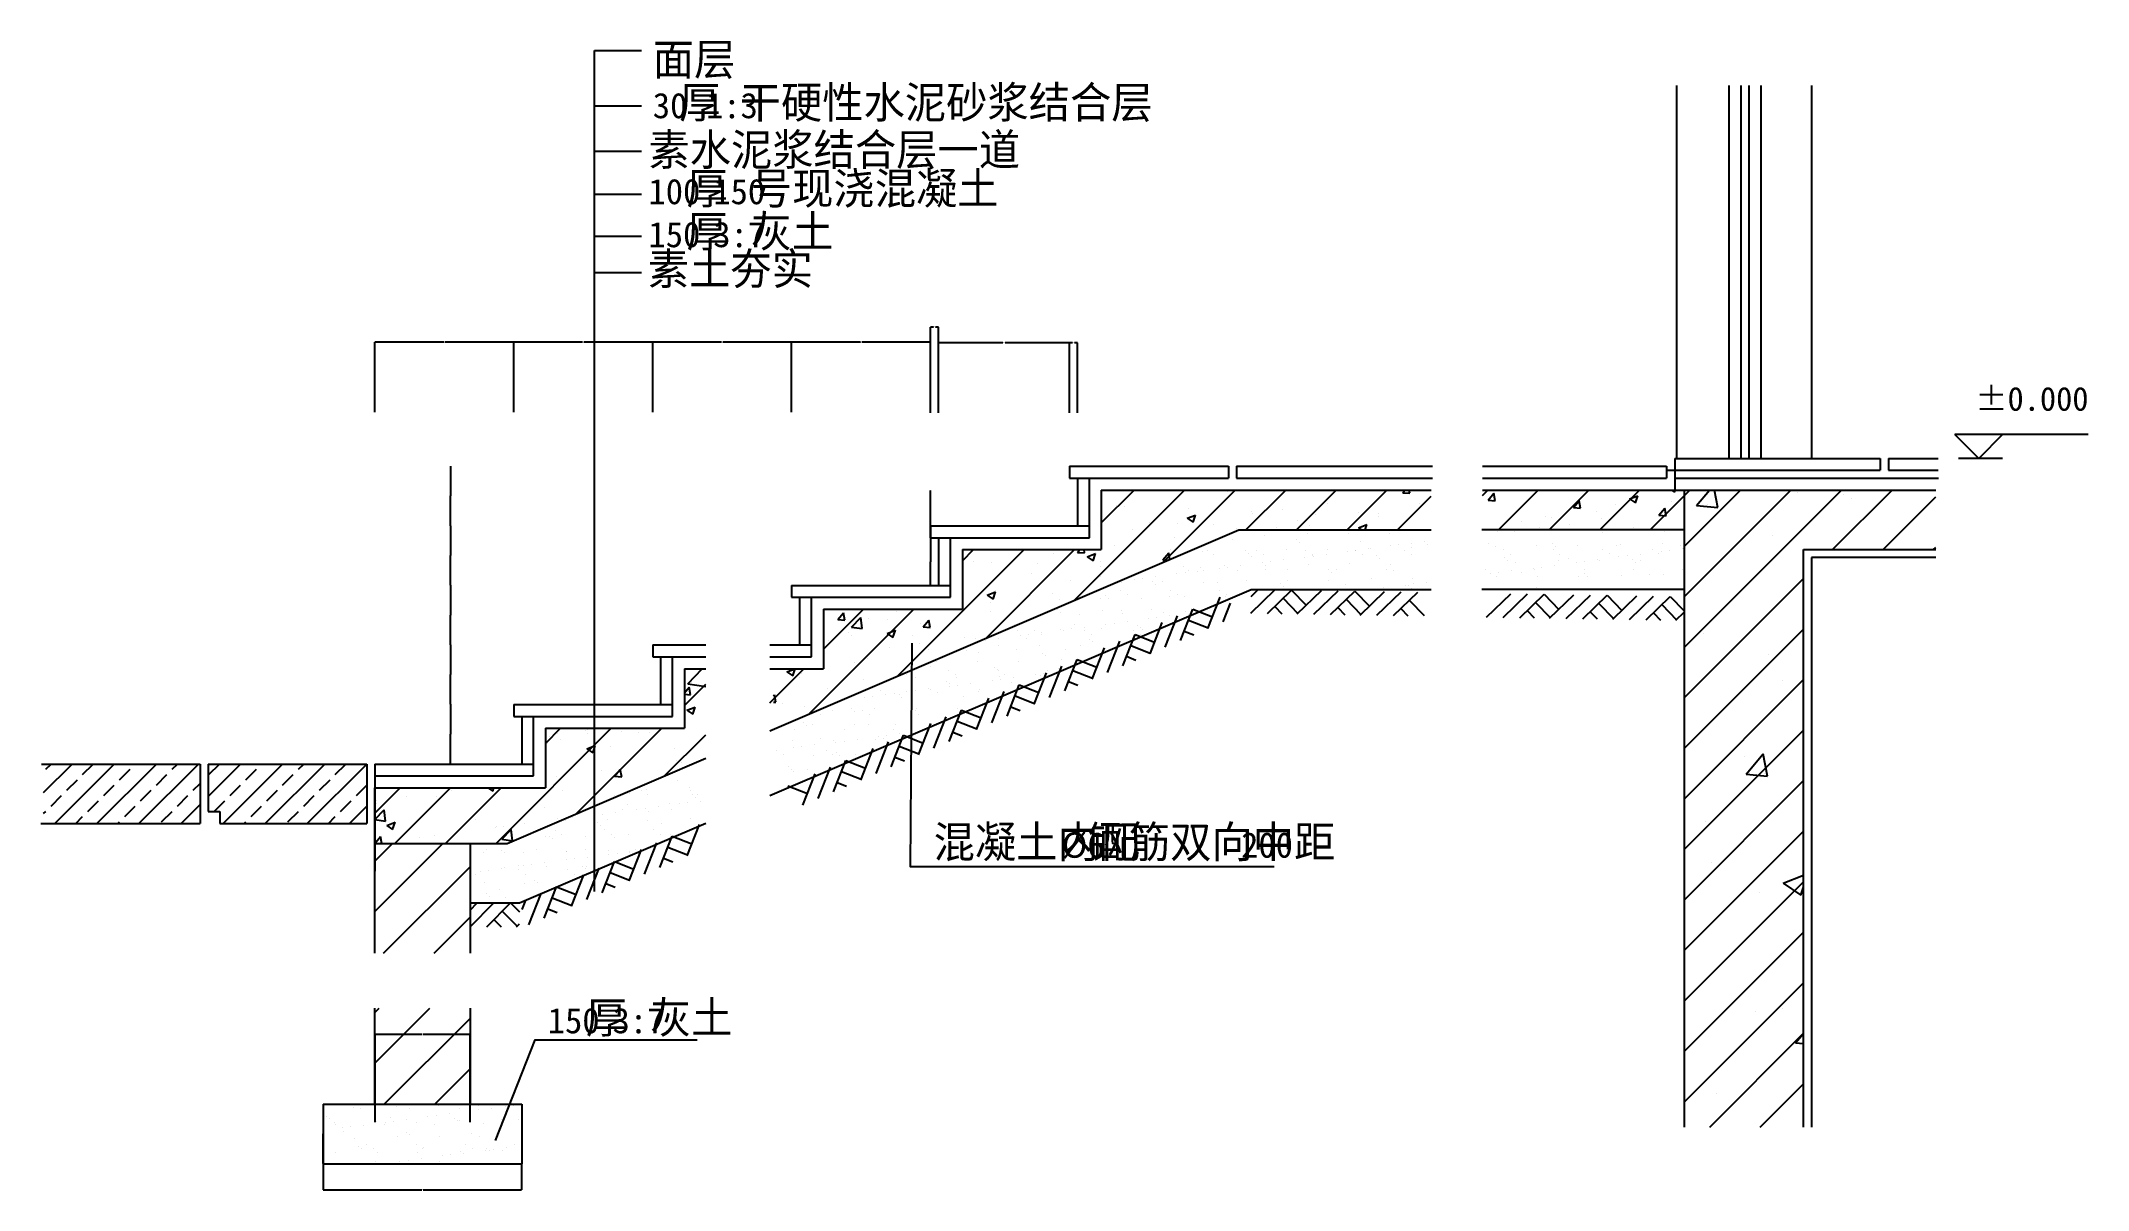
# Model space of a CAD drawing. Header units: metres. Extents: x 5431 to 10588, y 20445 to 23340.
import ezdxf

# ---------------------------------------------------------------- set-up
doc = ezdxf.new("R2010")
doc.units = ezdxf.units.M
for name, color, linetype in [('ZZ-1', 255, 'Continuous'), ('ZZ-2', 2, 'Continuous'), ('ZZ-3', 3, 'Continuous'), ('ZZ-5', 6, 'Continuous'), ('ZZ-6', 7, 'Continuous'), ('ZZ-7', 7, 'Continuous')]:
    doc.layers.add(name, color=color, linetype=linetype)
doc.dimstyles.get("Standard").update_dxf_attribs({"dimtxt": 2.5, "dimasz": 2.5, "dimexe": 1.25, "dimexo": 0.625, "dimtad": 1, "dimcen": 2.5, "dimazin": 3, "dimtfac": 1, "dimtmove": 0, "dimatfit": 3})

msp = doc.modelspace()

# ---------------------------------------------------------------- texts
at = {"layer": 'ZZ-3'}
msp.add_text('%%p0.000', height=60, dxfattribs=at).set_placement((10303.2, 22408.44))
at = {"layer": 'ZZ-6'}
for s, height, p in [('面层', 80, (6972.26, 23253.66)), ('30', 64, (6972.26, 23145.36)), ('厚', 80, (7038.61, 23145.36)), ('1:3', 64, (7106.28, 23145.36)), ('干硬性水泥砂浆结合层', 80, (7191.23, 23145.36)), ('素水泥浆结合层一道', 80, (6961.42, 23026.23)), ('厚', 80, (7057.03, 22928.76)), ('号现浇混凝土', 80, (7219.3, 22928.76)), ('100', 64, (6961.42, 22928.76)), ('150', 64, (7124.7, 22928.76)), ('厚', 80, (7057.03, 22820.46)), ('灰土', 80, (7218.98, 22820.46)), ('150', 64, (6961.42, 22820.46)), ('3:7', 64, (7124.7, 22820.46)), ('素土夯实', 80, (6959.78, 22725.96)), ('混凝土内配', 80, (7679.62, 21282.32)), ('%%c6', 64, (8002.28, 21282.32)), ('钢筋双向中距', 80, (8067.61, 21282.32)), ('200', 64, (8454.28, 21282.32)), ('150', 64, (6707.67, 20840.01)), ('厚', 80, (6803.28, 20840.01)), ('3:7', 64, (6870.95, 20840.01)), ('灰土', 80, (6965.23, 20840.01))]:
    msp.add_text(s, height=height, dxfattribs=at).set_placement(p)

# ---------------------------------------------------------------- blocks, each defined once
blk = doc.blocks.new('X1')
for p, q in [((7770.48, 6624.97), (7783.84, 6638.33)), ((7811.12, 6538.33), (7911.12, 6638.33)), ((7938.4, 6538.33), (8038.4, 6638.33)), ((8065.68, 6538.33), (8165.68, 6638.33)), ((8192.96, 6538.33), (8279.28, 6624.65)), ((8220.07, 6637.92), (8220.07, 6637.92)), ((8246.74, 6638.33), (8254.47, 6633.12)), ((8254.48, 6633.11), (8256.23, 6638.33)), ((8279.28, 6242.81), (8674.8, 6638.33)), ((8279.28, 6370.09), (8547.52, 6638.33)), ((8279.28, 6497.37), (8420.24, 6638.33)), ((8279.28, 6624.65), (8292.96, 6638.33)), ((8309.37, 6599.55), (8341.92, 6638.33)), ((8337.9, 6602.31), (8337.9, 6602.31)), ((8363.17, 6594.84), (8355.15, 6638.33)), ((8563.2, 6631.97), (8563.2, 6631.97)), ((8652.08, 6488.33), (8802.08, 6638.33)), ((8679.82, 6627.25), (8679.82, 6627.25)), ((8700.51, 6617.62), (8700.51, 6617.62)), ((8779.36, 6488.33), (8912.12, 6621.09)), ((8309.37, 6599.55), (8363.17, 6594.84)), ((8501.81, 6523.67), (8501.81, 6523.67)), ((8906.64, 6488.33), (8912.12, 6493.81)), ((8279.28, 6115.53), (8579.28, 6415.53)), ((8279.28, 5988.25), (8579.28, 6288.25)), ((8326.44, 6277), (8326.44, 6277)), ((8490.87, 6224.07), (8490.87, 6224.07)), ((8279.28, 5860.97), (8579.28, 6160.97)), ((8525.25, 6157.72), (8525.25, 6157.72)), ((8279.28, 5733.69), (8579.28, 6033.69)), ((8430.54, 5966.9), (8430.54, 5966.9)), ((8434.25, 5922.58), (8477.64, 5974.28)), ((8488.05, 5917.86), (8477.64, 5974.28)), ((8279.28, 5606.41), (8579.28, 5906.41)), ((8434.25, 5922.58), (8488.04, 5917.87)), ((8479.92, 5924.46), (8479.92, 5924.46)), ((8279.28, 5479.13), (8579.28, 5779.13)), ((8333.45, 5802.55), (8333.45, 5802.55)), ((8346.19, 5700.25), (8346.19, 5700.25)), ((8279.28, 5351.85), (8579.28, 5651.85)), ((8468.98, 5624.86), (8468.98, 5624.86)), ((8527.94, 5648.32), (8579.28, 5668.03)), ((8527.94, 5648.32), (8572.7, 5618.12)), ((8572.71, 5618.12), (8579.28, 5637.69)), ((8279.28, 5224.57), (8579.28, 5524.57)), ((8279.28, 5097.3), (8579.28, 5397.3)), ((8458.04, 5325.25), (8458.04, 5325.25)), ((8525.41, 5331.79), (8525.41, 5331.79)), ((8342.81, 5033.55), (8579.28, 5270.02)), ((8559.13, 5245.6), (8579.28, 5269.62)), ((8559.13, 5245.6), (8579.28, 5243.84)), ((8360.69, 5119.46), (8360.69, 5119.46)), ((8470.09, 5033.55), (8579.28, 5142.74))]:
    blk.add_line(p, q)
blk = doc.blocks.new('X8')
for p, q in [((4858.33, 6252.8), (4858.33, 6252.8)), ((4865.7, 6246.04), (4865.7, 6246.04)), ((4927.15, 6274.37), (4927.15, 6274.37)), ((4927.35, 6282.32), (4927.35, 6282.32)), ((4944.22, 6271.57), (4944.22, 6271.57)), ((4985.95, 6281.15), (4985.95, 6281.15)), ((5020.75, 6249.26), (5020.75, 6249.26)), ((5027.24, 6240.47), (5027.24, 6240.47)), ((5035.19, 6278.26), (5035.19, 6278.26)), ((5051.92, 6282.54), (5051.92, 6282.54)), ((5059.76, 6244.75), (5059.76, 6244.75)), ((5068.79, 6271.8), (5068.79, 6271.8)), ((5114.09, 6251.9), (5114.09, 6251.9)), ((5134.91, 6254.64), (5134.91, 6254.64)), ((5139.89, 6279.59), (5139.89, 6279.59)), ((5167.43, 6258.93), (5167.43, 6258.93)), ((5176.48, 6282.77), (5176.48, 6282.77)), ((5180.8, 6247.89), (5180.8, 6247.89)), ((5188.18, 6241.13), (5188.18, 6241.13)), ((5193.35, 6272.02), (5193.35, 6272.02)), ((5193.98, 6242.09), (5193.98, 6242.09)), ((5221.76, 6266.08), (5221.76, 6266.08)), ((5242.21, 6279.1), (5242.21, 6279.1)), ((5242.58, 6268.82), (5242.58, 6268.82)), ((5275.1, 6273.1), (5275.1, 6273.1)), ((5298.68, 6243.43), (5298.68, 6243.43)), ((5301.05, 6282.99), (5301.05, 6282.99)), ((5308.42, 6276.24), (5308.42, 6276.24)), ((5317.92, 6272.25), (5317.92, 6272.25)), ((5329.43, 6280.25), (5329.43, 6280.25)), ((5343.22, 6244.35), (5343.22, 6244.35)), ((4878.91, 6237.35), (4878.91, 6237.35)), ((4880.38, 6232.66), (4880.38, 6232.66)), ((4898.75, 6223.55), (4898.75, 6223.55)), ((4900.5, 6214.16), (4900.5, 6214.16)), ((4919.57, 6226.29), (4919.57, 6226.29)), ((4929.67, 6197.29), (4929.67, 6197.29)), ((4952.08, 6230.58), (4952.08, 6230.58)), ((4983.62, 6238.69), (4983.62, 6238.69)), ((5004.94, 6232.88), (5004.94, 6232.88)), ((5006.42, 6237.73), (5006.42, 6237.73)), ((5037.71, 6201.18), (5037.71, 6201.18)), ((5060.56, 6212.78), (5060.56, 6212.78)), ((5067.93, 6206.02), (5067.93, 6206.02)), ((5085.94, 6238.2), (5085.94, 6238.2)), ((5129.51, 6233.11), (5129.51, 6233.11)), ((5142.41, 6202.52), (5142.41, 6202.52)), ((5222.98, 6209.24), (5222.98, 6209.24)), ((5244.73, 6202.03), (5244.73, 6202.03)), ((5254.08, 6233.34), (5254.08, 6233.34)), ((4851.96, 6171.18), (4851.96, 6171.18)), ((4881.43, 6160.28), (4881.43, 6160.28)), ((4940.31, 6177.67), (4940.31, 6177.67)), ((4947.69, 6170.92), (4947.69, 6170.92)), ((4959.66, 6182.15), (4959.66, 6182.15)), ((4976.53, 6171.41), (4976.53, 6171.41)), ((4982.49, 6139.03), (4982.49, 6139.03)), ((4986.14, 6161.62), (4986.14, 6161.62)), ((5043.3, 6139.02), (5043.3, 6139.02)), ((5064.12, 6141.76), (5064.12, 6141.76)), ((5084.22, 6182.38), (5084.22, 6182.38)), ((5088.46, 6161.12), (5088.46, 6161.12)), ((5096.64, 6146.04), (5096.64, 6146.04)), ((5101.09, 6171.63), (5101.09, 6171.63)), ((5102.73, 6174.14), (5102.73, 6174.14)), ((5142.54, 6137.65), (5142.54, 6137.65)), ((5150.97, 6153.19), (5150.97, 6153.19)), ((5171.79, 6155.93), (5171.79, 6155.93)), ((5196.5, 6165.02), (5196.5, 6165.02)), ((5204.31, 6160.21), (5204.31, 6160.21)), ((5208.79, 6182.6), (5208.79, 6182.6)), ((5225.66, 6171.86), (5225.66, 6171.86)), ((5258.64, 6167.37), (5258.64, 6167.37)), ((5262.79, 6172.76), (5262.79, 6172.76)), ((5270.16, 6166.01), (5270.16, 6166.01)), ((5279.46, 6170.11), (5279.46, 6170.11)), ((5301.2, 6166.35), (5301.2, 6166.35)), ((5311.98, 6174.39), (5311.98, 6174.39)), ((5333.35, 6182.83), (5333.35, 6182.83)), ((5350.22, 6172.08), (5350.22, 6172.08)), ((5286.38, 6133.17), (5286.38, 6133.17)), ((5304.96, 6134.12), (5304.96, 6134.12))]:
    blk.add_line(p, q)
blk = doc.blocks.new('X5')
for p, q in [((4145.79, 7068.26), (4217.79, 7140.25)), ((4151.5, 7127), (4164.75, 7140.25)), ((4173.85, 6990.25), (4323.85, 7140.25)), ((4244.3, 7113.74), (4270.82, 7140.25)), ((4279.92, 6990.25), (4429.92, 7140.25)), ((4337.11, 7100.48), (4363.63, 7127)), ((4376.89, 7140.25), (4376.89, 7140.25)), ((4385.99, 6990.25), (4535.99, 7140.25)), ((4469.69, 7127), (4482.95, 7140.25)), ((4560.25, 7058.45), (4642.05, 7140.25)), ((4562.5, 7113.74), (4589.02, 7140.25)), ((4598.12, 6990.25), (4748.12, 7140.25)), ((4655.31, 7100.48), (4681.83, 7127)), ((4704.18, 6990.25), (4854.18, 7140.25)), ((4787.89, 7127), (4801.15, 7140.25)), ((4810.25, 6990.25), (4960.25, 7140.25)), ((4880.7, 7113.74), (4907.22, 7140.25)), ((4204.53, 7073.96), (4231.05, 7100.48)), ((4297.34, 7060.7), (4323.85, 7087.22)), ((4390.14, 7047.45), (4416.66, 7073.96)), ((4429.92, 7087.22), (4456.44, 7113.74)), ((4522.73, 7073.96), (4540.25, 7091.49)), ((4615.53, 7060.7), (4642.05, 7087.22)), ((4708.34, 7047.45), (4734.86, 7073.96)), ((4748.12, 7087.22), (4774.63, 7113.74)), ((4840.92, 7073.96), (4867.44, 7100.48)), ((4933.73, 7060.7), (4960.25, 7087.22)), ((4145.79, 7015.22), (4151.5, 7020.93)), ((4164.75, 7034.19), (4191.27, 7060.7)), ((4257.56, 7020.93), (4284.08, 7047.45)), ((4350.37, 7007.67), (4376.89, 7034.19)), ((4443.18, 6994.41), (4469.69, 7020.93)), ((4482.95, 7034.19), (4509.47, 7060.7)), ((4492.05, 6990.25), (4540.25, 7038.45)), ((4575.76, 7020.93), (4602.28, 7047.45)), ((4668.57, 7007.67), (4695.08, 7034.19)), ((4761.38, 6994.41), (4787.89, 7020.93)), ((4801.15, 7034.19), (4827.67, 7060.7)), ((4893.96, 7020.93), (4920.47, 7047.45)), ((4916.32, 6990.25), (4960.25, 7034.19)), ((4226.89, 6990.25), (4244.3, 7007.67)), ((4332.95, 6990.25), (4337.11, 6994.41)), ((4651.15, 6990.25), (4655.31, 6994.41)), ((4863.28, 6990.25), (4880.7, 7007.67))]:
    blk.add_line(p, q)
blk = doc.blocks.new('X0')
for p, q in [((6742.59, 6360.76), (7020.17, 6638.33)), ((6810.25, 6555.69), (6892.89, 6638.33)), ((6965.33, 6456.22), (7147.45, 6638.33)), ((7128.62, 6634.81), (7128.62, 6634.81)), ((7174.73, 6538.33), (7274.73, 6638.33)), ((7302.01, 6538.33), (7402.01, 6638.33)), ((7429.28, 6538.33), (7529.28, 6638.33)), ((7556.56, 6538.33), (7641.13, 6622.89)), ((6297.12, 6169.84), (6615.61, 6488.33)), ((6460.25, 6460.25), (6488.33, 6488.33)), ((6519.86, 6265.3), (6742.89, 6488.33)), ((6634.94, 6378.11), (6634.94, 6378.11)), ((6074.38, 6074.38), (6338.33, 6338.33)), ((6110.25, 6237.53), (6211.05, 6338.33)), ((6294.08, 6333.23), (6294.08, 6333.23)), ((6123.05, 6259.22), (6123.05, 6259.22)), ((5975.5, 6102.78), (6061.05, 6188.33)), ((6188.13, 6204.36), (6188.13, 6204.36)), ((6055.48, 6176.78), (6055.48, 6176.78))]:
    blk.add_line(p, q)
blk = doc.blocks.new('X7')
for p, q in [((6821.13, 7829.49), (6821.13, 7829.49)), ((6847.65, 7790.75), (6847.65, 7790.75)), ((6869.13, 7789.96), (6869.13, 7789.96)), ((6999.19, 7809.96), (6999.19, 7809.96)), ((7379.41, 7795.78), (7379.41, 7795.78)), ((7568.87, 7820.72), (7568.87, 7820.72)), ((7569.44, 7823.81), (7574.85, 7830.25)), ((7569.44, 7823.81), (7587.37, 7822.24)), ((7587.37, 7822.24), (7585.89, 7830.25)), ((7612.73, 7795.4), (7612.73, 7795.4)), ((7784.61, 7804.98), (7799.08, 7822.22)), ((7784.61, 7804.98), (7802.55, 7803.41)), ((7802.55, 7803.41), (7799.08, 7822.22)), ((7999.79, 7786.16), (8014.26, 7803.39)), ((8017.73, 7784.59), (8014.26, 7803.39)), ((8105.32, 7794.84), (8105.32, 7794.84)), ((8141.13, 7808.04), (8162.13, 7816.1)), ((8141.13, 7808.04), (8156.05, 7797.97)), ((8156.05, 7797.97), (8162.13, 7816.1)), ((8246.32, 7801.97), (8246.32, 7801.97)), ((6932.39, 7749.67), (6932.39, 7749.67)), ((7001.22, 7745.99), (7001.22, 7745.99)), ((7026.78, 7759.33), (7047.79, 7767.39)), ((7026.78, 7759.33), (7041.71, 7749.26)), ((7029.28, 7783.2), (7029.28, 7783.2)), ((7041.71, 7749.26), (7047.79, 7767.39)), ((7092.54, 7742.9), (7092.54, 7742.9)), ((7189.43, 7776.43), (7189.43, 7776.43)), ((7190.68, 7770.93), (7190.68, 7770.93)), ((7252.68, 7736.13), (7252.68, 7736.13)), ((7265.79, 7780.82), (7265.79, 7780.82)), ((7305.38, 7753.7), (7305.38, 7753.7)), ((7333.62, 7740.58), (7333.62, 7740.58)), ((7349.57, 7769.66), (7349.57, 7769.66)), ((7456.92, 7772.91), (7456.92, 7772.91)), ((7457.92, 7735.3), (7478.93, 7743.37)), ((7457.92, 7735.3), (7465.41, 7730.25)), ((7474.53, 7730.25), (7478.93, 7743.36)), ((7508.57, 7770.61), (7508.57, 7770.61)), ((7509.72, 7762.9), (7509.72, 7762.9)), ((7830.01, 7749.36), (7830.01, 7749.36)), ((7868.14, 7752.19), (7868.14, 7752.19)), ((7914.65, 7735.86), (7914.65, 7735.86)), ((7930.37, 7764.81), (7930.37, 7764.81)), ((7943.24, 7762.07), (7943.24, 7762.07)), ((7990.16, 7742.6), (7990.16, 7742.6)), ((7999.79, 7786.16), (8017.72, 7784.59)), ((8056.86, 7777.03), (8056.86, 7777.03)), ((8070.46, 7758.36), (8070.46, 7758.36)), ((8150.31, 7735.83), (8150.31, 7735.83)), ((8214.97, 7767.33), (8229.43, 7784.57)), ((8214.97, 7767.33), (8232.9, 7765.76)), ((8224.49, 7779.48), (8224.49, 7779.48)), ((8232.9, 7765.76), (8229.43, 7784.57)), ((6812.5, 7721.14), (6812.5, 7721.14)), ((6844.01, 7690.88), (6844.01, 7690.88)), ((6887.6, 7731.03), (6887.6, 7731.03)), ((6995.54, 7710.09), (6995.54, 7710.09)), ((7151.35, 7732.58), (7151.35, 7732.58)), ((6489.16, 7651), (6489.16, 7651)), ((6534.16, 7647.27), (6534.16, 7647.27)), ((6649.3, 7644.24), (6649.3, 7644.24)), ((6689.97, 7669.76), (6689.97, 7669.76)), ((6750.35, 7673.45), (6756.06, 7680.25)), ((6750.35, 7673.45), (6768.28, 7671.89)), ((6768.28, 7671.88), (6766.74, 7680.25)), ((6774.72, 7662.57), (6795.72, 7670.63)), ((6774.72, 7662.57), (6789.64, 7652.5)), ((6789.64, 7652.5), (6795.72, 7670.63)), ((6808.75, 7650.49), (6808.75, 7650.49)), ((6809.45, 7637.47), (6809.45, 7637.47)), ((6965.53, 7654.63), (6979.99, 7671.86)), ((6965.53, 7654.63), (6977.94, 7653.54)), ((6982.97, 7655.7), (6979.99, 7671.86)), ((6983.7, 7680.52), (6983.7, 7680.52)), ((6633.79, 7620.46), (6633.79, 7620.46)), ((6733.58, 7602.82), (6733.58, 7602.82)), ((6808.68, 7612.71), (6808.68, 7612.71)), ((6522.65, 7565.81), (6543.66, 7573.87)), ((6522.65, 7565.81), (6537.57, 7555.74)), ((6530.51, 7547.4), (6530.51, 7547.4)), ((6537.57, 7555.74), (6543.66, 7573.87)), ((6544.11, 7577.87), (6544.11, 7577.87)), ((6686.33, 7569.89), (6686.33, 7569.89)), ((6705.68, 7554.59), (6705.68, 7554.59)), ((6110.44, 7511.24), (6110.44, 7511.24)), ((6146.44, 7504.27), (6160.9, 7521.51)), ((6146.44, 7504.27), (6164.37, 7502.7)), ((6164.37, 7502.7), (6160.9, 7521.51)), ((6165.93, 7528.09), (6165.93, 7528.09)), ((6181.39, 7485.41), (6204.76, 7509.77)), ((6181.39, 7485.41), (6208.07, 7481.28)), ((6208.07, 7481.28), (6204.76, 7509.77)), ((6224.95, 7507.07), (6224.95, 7507.07)), ((6270.59, 7504.47), (6270.59, 7504.47)), ((6355.77, 7494.52), (6355.77, 7494.52)), ((6361.62, 7485.45), (6376.08, 7502.68)), ((6361.62, 7485.45), (6379.55, 7483.88)), ((6379.55, 7483.88), (6376.08, 7502.68)), ((6378.98, 7528.19), (6378.98, 7528.19)), ((6430.73, 7497.71), (6430.73, 7497.71)), ((6530.72, 7524.56), (6530.72, 7524.56)), ((6590.88, 7490.94), (6590.88, 7490.94)), ((6173.7, 7470.94), (6173.7, 7470.94)), ((6180.81, 7464.49), (6180.81, 7464.49)), ((6270.58, 7469.05), (6291.59, 7477.11)), ((6270.58, 7469.05), (6285.51, 7458.99)), ((6276.47, 7434.71), (6276.47, 7434.71)), ((6285.51, 7458.98), (6291.59, 7477.11)), ((6333.84, 7464.17), (6333.84, 7464.17)), ((6351.57, 7444.59), (6351.57, 7444.59)), ((6375.33, 7428.32), (6375.33, 7428.32)), ((6465.19, 7459.55), (6465.19, 7459.55)), ((6493.99, 7457.41), (6493.99, 7457.41)), ((6523.76, 7458.9), (6524.93, 7460.11)), ((6525.01, 7459.43), (6524.93, 7460.11)), ((6018.52, 7372.29), (6039.26, 7380.25)), ((6033.44, 7362.23), (6039.49, 7380.25)), ((6221.3, 7407.2), (6221.3, 7407.2)), ((5760.25, 7319.29), (5772.17, 7333.5)), ((5775.64, 7314.7), (5772.17, 7333.5)), ((6018.52, 7372.29), (6033.44, 7362.23)), ((6050.76, 7358.75), (6050.76, 7358.75)), ((6120.43, 7329.47), (6120.43, 7329.47)), ((6210.9, 7351.98), (6210.9, 7351.98)), ((5760.25, 7316.04), (5775.64, 7314.7)), ((5766.45, 7275.53), (5787.45, 7283.6)), ((5766.45, 7275.53), (5781.37, 7265.47)), ((5781.37, 7265.47), (5787.46, 7283.6)), ((5984.76, 7311.59), (5987.35, 7314.68)), ((5984.76, 7296.4), (5990.82, 7295.87)), ((5990.82, 7295.87), (5987.35, 7314.68)), ((6008.08, 7291.44), (6008.08, 7291.44)), ((6061.84, 7284.84), (6061.84, 7284.84)), ((5511.9, 7225.75), (5511.9, 7225.75)), ((5516.28, 7226.69), (5516.28, 7226.69)), ((5600.46, 7222.02), (5600.46, 7222.02)), ((5770.51, 7269.41), (5770.51, 7269.41)), ((5415, 7192.22), (5415, 7192.22)), ((5420.6, 7209.35), (5420.6, 7209.35)), ((5441.18, 7216.8), (5441.18, 7216.8)), ((5448.92, 7202.81), (5448.92, 7202.81)), ((5514.38, 7178.77), (5533.29, 7186.03)), ((5514.38, 7178.77), (5529.31, 7168.71)), ((5529.31, 7168.71), (5533.29, 7180.57)), ((5533.29, 7186.03), (5535.39, 7186.84)), ((5533.29, 7180.57), (5535.39, 7186.84)), ((5575.15, 7185.45), (5575.15, 7185.45)), ((5672.04, 7218.98), (5672.04, 7218.98)), ((5735.3, 7178.68), (5735.3, 7178.68)), ((5550.98, 7123.33), (5550.98, 7123.33)), ((5584.16, 7109.44), (5598.62, 7126.67)), ((5596.81, 7122.15), (5596.81, 7122.15)), ((5602.09, 7107.87), (5598.62, 7126.67)), ((5740.44, 7148.27), (5740.44, 7148.27)), ((5752.62, 7144.64), (5752.62, 7144.64)), ((5172.79, 7073.54), (5172.79, 7073.54)), ((5264.92, 7080.25), (5277.24, 7071.95)), ((5277.24, 7071.95), (5280.03, 7080.25)), ((5292.06, 7080.02), (5292.06, 7080.02)), ((5437.36, 7108.37), (5437.36, 7108.37)), ((5445.28, 7102.94), (5445.28, 7102.94)), ((5452.21, 7073.25), (5452.21, 7073.25)), ((5584.16, 7109.44), (5602.09, 7107.87)), ((4980.25, 7000.25), (5003.62, 7024.61)), ((4983.9, 7040.12), (4983.9, 7040.12)), ((4984.07, 7048.69), (4984.07, 7048.69)), ((5006.93, 6996.12), (5003.62, 7024.61)), ((5059.17, 7058.58), (5059.17, 7058.58)), ((5135.43, 7059.33), (5135.43, 7059.33)), ((5408.22, 7030.35), (5408.22, 7030.35)), ((5583.17, 7060.38), (5583.17, 7060.38)), ((4980.25, 7000.25), (5006.93, 6996.12)), ((5010.25, 6985.25), (5031.25, 6993.32)), ((5010.25, 6985.25), (5025.17, 6975.19)), ((5025.17, 6975.19), (5031.25, 6993.32)), ((5058.31, 6970.29), (5058.31, 6970.29)), ((5233.26, 7000.32), (5233.26, 7000.32)), ((5283.33, 6980.16), (5283.33, 6980.16)), ((5287.6, 6981.95), (5287.6, 6981.95)), ((5300.42, 6950.6), (5323.79, 6974.95)), ((5327.1, 6946.46), (5323.79, 6974.95)), ((5358.44, 6990.04), (5358.44, 6990.04)), ((5441.63, 7003.08), (5441.63, 7003.08)), ((4980.25, 6940.25), (4994.71, 6957.49)), ((4980.25, 6940.25), (4980.25, 6940.25)), ((4980.25, 6940.25), (4980.25, 6940.25)), ((4997.89, 6940.25), (4994.71, 6957.49)), ((5093.87, 6955.21), (5093.87, 6955.21)), ((5131.78, 6959.46), (5131.78, 6959.46)), ((5300.42, 6950.6), (5327.1, 6946.46))]:
    blk.add_line(p, q)
blk = doc.blocks.new('X6')
for p, q in [((7140.85, 7706.6), (7140.85, 7706.6)), ((7221.01, 7716.3), (7221.01, 7716.3)), ((7246.53, 7729.34), (7246.53, 7729.34)), ((7300.91, 7705.22), (7300.91, 7705.22)), ((7308.28, 7698.47), (7308.28, 7698.47)), ((7329.05, 7720.19), (7329.05, 7720.19)), ((7371.1, 7729.57), (7371.1, 7729.57)), ((7433.75, 7721.52), (7433.75, 7721.52)), ((7463.33, 7701.69), (7463.33, 7701.69)), ((7487.84, 7684.02), (7487.84, 7684.02)), ((7495.66, 7729.79), (7495.66, 7729.79)), ((7536.07, 7721.03), (7536.07, 7721.03)), ((7538.67, 7689.88), (7538.67, 7689.88)), ((7559.49, 7692.62), (7559.49, 7692.62)), ((7592.01, 7696.91), (7592.01, 7696.91)), ((7592.54, 7685.36), (7592.54, 7685.36)), ((7620.23, 7730.02), (7620.23, 7730.02)), ((7623.38, 7700.31), (7623.38, 7700.31)), ((7630.76, 7693.55), (7630.76, 7693.55)), ((7785.8, 7696.77), (7785.8, 7696.77)), ((7802.9, 7688.76), (7802.9, 7688.76)), ((7807.35, 7725.26), (7807.35, 7725.26)), ((7851.14, 7725.77), (7851.14, 7725.77)), ((7907.61, 7690.09), (7907.61, 7690.09)), ((7945.86, 7695.4), (7945.86, 7695.4)), ((7953.23, 7688.64), (7953.23, 7688.64)), ((7959.17, 7729.66), (7959.17, 7729.66)), ((8009.93, 7689.6), (8009.93, 7689.6)), ((8073.48, 7723.75), (8073.48, 7723.75)), ((8108.28, 7691.86), (8108.28, 7691.86)), ((8117.96, 7693.5), (8117.96, 7693.5)), ((8222.67, 7694.83), (8222.67, 7694.83)), ((8228.52, 7726.97), (8228.52, 7726.97)), ((8268.34, 7690.49), (8268.34, 7690.49)), ((8275.71, 7683.73), (8275.71, 7683.73)), ((7016.5, 7638.38), (7016.5, 7638.38)), ((7020.61, 7671.49), (7020.61, 7671.49)), ((7060.42, 7635.01), (7060.42, 7635.01)), ((7064.74, 7675.39), (7064.74, 7675.39)), ((7076.68, 7678.38), (7076.68, 7678.38)), ((7093.55, 7667.64), (7093.55, 7667.64)), ((7107.99, 7633.18), (7107.99, 7633.18)), ((7121.21, 7639.71), (7121.21, 7639.71)), ((7128.81, 7635.92), (7128.81, 7635.92)), ((7161.33, 7640.21), (7161.33, 7640.21)), ((7172.78, 7679.28), (7172.78, 7679.28)), ((7180.66, 7670.11), (7180.66, 7670.11)), ((7188.04, 7663.36), (7188.04, 7663.36)), ((7201.25, 7678.61), (7201.25, 7678.61)), ((7215.66, 7647.36), (7215.66, 7647.36)), ((7218.11, 7667.86), (7218.11, 7667.86)), ((7223.53, 7639.22), (7223.53, 7639.22)), ((7236.48, 7650.1), (7236.48, 7650.1)), ((7269, 7654.38), (7269, 7654.38)), ((7277.48, 7680.62), (7277.48, 7680.62)), ((7323.33, 7661.53), (7323.33, 7661.53)), ((7325.81, 7678.83), (7325.81, 7678.83)), ((7331.57, 7643.12), (7331.57, 7643.12)), ((7342.68, 7668.09), (7342.68, 7668.09)), ((7343.08, 7666.58), (7343.08, 7666.58)), ((7344.15, 7664.27), (7344.15, 7664.27)), ((7376.67, 7668.56), (7376.67, 7668.56)), ((7379.8, 7680.13), (7379.8, 7680.13)), ((7431, 7675.71), (7431, 7675.71)), ((7436.27, 7644.45), (7436.27, 7644.45)), ((7450.38, 7679.06), (7450.38, 7679.06)), ((7451.82, 7678.45), (7451.82, 7678.45)), ((7467.24, 7668.31), (7467.24, 7668.31)), ((7484.34, 7682.73), (7484.34, 7682.73)), ((7503.14, 7665.2), (7503.14, 7665.2)), ((7510.51, 7658.45), (7510.51, 7658.45)), ((7538.59, 7643.96), (7538.59, 7643.96)), ((7574.94, 7679.29), (7574.94, 7679.29)), ((7591.81, 7668.54), (7591.81, 7668.54)), ((7824.07, 7679.74), (7824.07, 7679.74)), ((7825.62, 7660.29), (7825.62, 7660.29)), ((7832.99, 7653.54), (7832.99, 7653.54)), ((7840.94, 7668.99), (7840.94, 7668.99)), ((7853.66, 7648.7), (7853.66, 7648.7)), ((7898.56, 7633.7), (7898.56, 7633.7)), ((7919.38, 7636.44), (7919.38, 7636.44)), ((7948.64, 7679.97), (7948.64, 7679.97)), ((7951.9, 7640.72), (7951.9, 7640.72)), ((7961.69, 7652.59), (7961.69, 7652.59)), ((7965.51, 7669.22), (7965.51, 7669.22)), ((7988.03, 7656.75), (7988.03, 7656.75)), ((8006.23, 7647.87), (8006.23, 7647.87)), ((8027.05, 7650.61), (8027.05, 7650.61)), ((8059.57, 7654.9), (8059.57, 7654.9)), ((8066.4, 7653.93), (8066.4, 7653.93)), ((8073.2, 7680.19), (8073.2, 7680.19)), ((8090.07, 7669.45), (8090.07, 7669.45)), ((8113.9, 7662.05), (8113.9, 7662.05)), ((8134.72, 7664.79), (8134.72, 7664.79)), ((8148.09, 7655.38), (8148.09, 7655.38)), ((8155.46, 7648.62), (8155.46, 7648.62)), ((8167.24, 7669.07), (8167.24, 7669.07)), ((8168.72, 7653.43), (8168.72, 7653.43)), ((8197.77, 7680.42), (8197.77, 7680.42)), ((8214.64, 7669.67), (8214.64, 7669.67)), ((8221.58, 7676.22), (8221.58, 7676.22)), ((8242.4, 7678.97), (8242.4, 7678.97)), ((8274.92, 7683.25), (8274.92, 7683.25)), ((8276.76, 7657.33), (8276.76, 7657.33)), ((6860.23, 7597.47), (6860.23, 7597.47)), ((6892.64, 7604.83), (6892.64, 7604.83)), ((6913.47, 7607.57), (6913.47, 7607.57)), ((6940.17, 7599.9), (6940.17, 7599.9)), ((6945.98, 7611.86), (6945.98, 7611.86)), ((6947.55, 7593.14), (6947.55, 7593.14)), ((6964.94, 7598.81), (6964.94, 7598.81)), ((7000.32, 7619.01), (7000.32, 7619.01)), ((7021.14, 7621.75), (7021.14, 7621.75)), ((7029.71, 7628.72), (7029.71, 7628.72)), ((7053.66, 7626.03), (7053.66, 7626.03)), ((7067.26, 7598.32), (7067.26, 7598.32)), ((7067.79, 7628.25), (7067.79, 7628.25)), ((7102.59, 7596.36), (7102.59, 7596.36)), ((7154.27, 7628.95), (7154.27, 7628.95)), ((7175.3, 7602.21), (7175.3, 7602.21)), ((7222.84, 7631.47), (7222.84, 7631.47)), ((7262.65, 7594.99), (7262.65, 7594.99)), ((7270.02, 7588.23), (7270.02, 7588.23)), ((7278.84, 7629.18), (7278.84, 7629.18)), ((7280, 7603.55), (7280, 7603.55)), ((7382.32, 7603.06), (7382.32, 7603.06)), ((7382.89, 7630.1), (7382.89, 7630.1)), ((7390.27, 7623.34), (7390.27, 7623.34)), ((7403.4, 7629.4), (7403.4, 7629.4)), ((7425.07, 7591.45), (7425.07, 7591.45)), ((7490.36, 7606.95), (7490.36, 7606.95)), ((7521.22, 7584.02), (7521.22, 7584.02)), ((7527.97, 7629.63), (7527.97, 7629.63)), ((7545.31, 7626.56), (7545.31, 7626.56)), ((7575.55, 7591.17), (7575.55, 7591.17)), ((7585.12, 7590.08), (7585.12, 7590.08)), ((7592.5, 7583.32), (7592.5, 7583.32)), ((7595.06, 7608.28), (7595.06, 7608.28)), ((7596.37, 7593.91), (7596.37, 7593.91)), ((7628.89, 7598.2), (7628.89, 7598.2)), ((7777.1, 7630.08), (7777.1, 7630.08)), ((7790.89, 7619.52), (7790.89, 7619.52)), ((7805.42, 7611.69), (7805.42, 7611.69)), ((7811.71, 7622.26), (7811.71, 7622.26)), ((7844.23, 7626.55), (7844.23, 7626.55)), ((7867.79, 7621.65), (7867.79, 7621.65)), ((7901.67, 7630.31), (7901.67, 7630.31)), ((7907.6, 7585.17), (7907.6, 7585.17)), ((7910.13, 7613.02), (7910.13, 7613.02)), ((8012.45, 7612.53), (8012.45, 7612.53)), ((8026.23, 7630.53), (8026.23, 7630.53)), ((8027.85, 7620.27), (8027.85, 7620.27)), ((8035.22, 7613.52), (8035.22, 7613.52)), ((8070.02, 7581.63), (8070.02, 7581.63)), ((8120.48, 7616.42), (8120.48, 7616.42)), ((8150.8, 7630.76), (8150.8, 7630.76)), ((8190.26, 7616.74), (8190.26, 7616.74)), ((8225.19, 7617.76), (8225.19, 7617.76)), ((8275.36, 7630.99), (8275.36, 7630.99)), ((6699.68, 7529.69), (6699.68, 7529.69)), ((6808.66, 7557.9), (6808.66, 7557.9)), ((6819.93, 7564.79), (6819.93, 7564.79)), ((6827.3, 7558.04), (6827.3, 7558.04)), ((6859.85, 7577.76), (6859.85, 7577.76)), ((6876.72, 7567.02), (6876.72, 7567.02)), ((6910.99, 7557.41), (6910.99, 7557.41)), ((6982.35, 7561.26), (6982.35, 7561.26)), ((6984.42, 7577.99), (6984.42, 7577.99)), ((7001.29, 7567.24), (7001.29, 7567.24)), ((7019.02, 7561.31), (7019.02, 7561.31)), ((7108.98, 7578.22), (7108.98, 7578.22)), ((7123.73, 7562.64), (7123.73, 7562.64)), ((7125.85, 7567.47), (7125.85, 7567.47)), ((8230.08, 7580.25), (8230.08, 7580.25)), ((8230.08, 7580.25), (8230.08, 7580.25)), ((6643.03, 7477.15), (6643.03, 7477.15)), ((6688.31, 7527.88), (6688.31, 7527.88)), ((6706.48, 7479.5), (6706.48, 7479.5)), ((6707.06, 7522.93), (6707.06, 7522.93)), ((6714.18, 7477.77), (6714.18, 7477.77)), ((6735, 7480.51), (6735, 7480.51)), ((6741.86, 7491.04), (6741.86, 7491.04)), ((6754.72, 7516.51), (6754.72, 7516.51)), ((6767.52, 7484.79), (6767.52, 7484.79)), ((6767.59, 7477.37), (6767.59, 7477.37)), ((6811.18, 7480.83), (6811.18, 7480.83)), ((6812.88, 7528.11), (6812.88, 7528.11)), ((6821.85, 7491.95), (6821.85, 7491.95)), ((6842.67, 7494.69), (6842.67, 7494.69)), ((6862.1, 7526.15), (6862.1, 7526.15)), ((6862.75, 7520.4), (6862.75, 7520.4)), ((6875.19, 7498.97), (6875.19, 7498.97)), ((6892.16, 7477.6), (6892.16, 7477.6)), ((6901.91, 7489.67), (6901.91, 7489.67)), ((6909.29, 7482.91), (6909.29, 7482.91)), ((6913.51, 7480.34), (6913.51, 7480.34)), ((6929.52, 7506.12), (6929.52, 7506.12)), ((6937.45, 7528.33), (6937.45, 7528.33)), ((6950.34, 7508.86), (6950.34, 7508.86)), ((6967.46, 7521.74), (6967.46, 7521.74)), ((6982.86, 7513.14), (6982.86, 7513.14)), ((7022.16, 7524.78), (7022.16, 7524.78)), ((7029.53, 7518.02), (7029.53, 7518.02)), ((7037.2, 7520.3), (7037.2, 7520.3)), ((7062.01, 7528.56), (7062.01, 7528.56)), ((6471.49, 7427.26), (6471.49, 7427.26)), ((6519.66, 7452.16), (6519.66, 7452.16)), ((6550.21, 7438.59), (6550.21, 7438.59)), ((6552.18, 7456.44), (6552.18, 7456.44)), ((6596.05, 7427.49), (6596.05, 7427.49)), ((6598.44, 7475.6), (6598.44, 7475.6)), ((6606.51, 7463.6), (6606.51, 7463.6)), ((6621.61, 7455.94), (6621.61, 7455.94)), ((6627.33, 7466.34), (6627.33, 7466.34)), ((6654.91, 7439.93), (6654.91, 7439.93)), ((6659.85, 7470.62), (6659.85, 7470.62)), ((6659.89, 7466.4), (6659.89, 7466.4)), ((6720.62, 7427.72), (6720.62, 7427.72)), ((6757.24, 7439.44), (6757.24, 7439.44)), ((6781.67, 7454.56), (6781.67, 7454.56)), ((6784.46, 7466.63), (6784.46, 7466.63)), ((6789.04, 7447.81), (6789.04, 7447.81)), ((6865.27, 7443.33), (6865.27, 7443.33)), ((6909.03, 7466.85), (6909.03, 7466.85)), ((6381.12, 7385.72), (6381.12, 7385.72)), ((6393.94, 7397.69), (6393.94, 7397.69)), ((6426.2, 7376.53), (6426.2, 7376.53)), ((6498.64, 7399.02), (6498.64, 7399.02)), ((6501.37, 7420.83), (6501.37, 7420.83)), ((6541.18, 7384.35), (6541.18, 7384.35)), ((6548.55, 7377.59), (6548.55, 7377.59)), ((6550.77, 7376.76), (6550.77, 7376.76)), ((6600.96, 7398.53), (6600.96, 7398.53)), ((6661.42, 7419.45), (6661.42, 7419.45)), ((6668.8, 7412.7), (6668.8, 7412.7)), ((6675.33, 7376.98), (6675.33, 7376.98)), ((6703.6, 7380.81), (6703.6, 7380.81)), ((6709, 7402.42), (6709, 7402.42)), ((6254.66, 7326.65), (6254.66, 7326.65)), ((6318.5, 7365.56), (6318.5, 7365.56)), ((6341.2, 7325.1), (6341.2, 7325.1)), ((6342.37, 7358.12), (6342.37, 7358.12)), ((6373.72, 7329.38), (6373.72, 7329.38)), ((6379.23, 7326.87), (6379.23, 7326.87)), ((6420.93, 7349.24), (6420.93, 7349.24)), ((6428.05, 7336.54), (6428.05, 7336.54)), ((6428.31, 7342.48), (6428.31, 7342.48)), ((6443.07, 7365.78), (6443.07, 7365.78)), ((6444.69, 7357.63), (6444.69, 7357.63)), ((6448.87, 7339.28), (6448.87, 7339.28)), ((6481.39, 7343.56), (6481.39, 7343.56)), ((6503.79, 7327.1), (6503.79, 7327.1)), ((6535.72, 7350.71), (6535.72, 7350.71)), ((6552.73, 7361.52), (6552.73, 7361.52)), ((6556.54, 7353.45), (6556.54, 7353.45)), ((6567.63, 7366.01), (6567.63, 7366.01)), ((6583.35, 7345.7), (6583.35, 7345.7)), ((6589.06, 7357.73), (6589.06, 7357.73)), ((6643.39, 7364.89), (6643.39, 7364.89)), ((6657.43, 7362.85), (6657.43, 7362.85)), ((6664.21, 7367.63), (6664.21, 7367.63)), ((6696.73, 7371.91), (6696.73, 7371.91)), ((6132.15, 7275.82), (6132.15, 7275.82)), ((6158.38, 7301.03), (6158.38, 7301.03)), ((6180.44, 7279.03), (6180.44, 7279.03)), ((6187.82, 7272.27), (6187.82, 7272.27)), ((6209.37, 7275.91), (6209.37, 7275.91)), ((6212.71, 7308.19), (6212.71, 7308.19)), ((6233.53, 7310.93), (6233.53, 7310.93)), ((6240.19, 7279.71), (6240.19, 7279.71)), ((6266.05, 7315.21), (6266.05, 7315.21)), ((6288.42, 7316.72), (6288.42, 7316.72)), ((6300.69, 7314.13), (6300.69, 7314.13)), ((6308.06, 7307.38), (6308.06, 7307.38)), ((6320.38, 7322.36), (6320.38, 7322.36)), ((6333.94, 7276.14), (6333.94, 7276.14)), ((6342.86, 7275.49), (6342.86, 7275.49)), ((6344.89, 7281.04), (6344.89, 7281.04)), ((6396.46, 7320.61), (6396.46, 7320.61)), ((6447.21, 7280.55), (6447.21, 7280.55)), ((6458.51, 7276.37), (6458.51, 7276.37)), ((6463.11, 7310.6), (6463.11, 7310.6)), ((6501.16, 7321.95), (6501.16, 7321.95)), ((6037.84, 7226.03), (6037.84, 7226.03)), ((6060.2, 7243.92), (6060.2, 7243.92)), ((6067.57, 7237.16), (6067.57, 7237.16)), ((6083.91, 7238.8), (6083.91, 7238.8)), ((6101.68, 7264.94), (6101.68, 7264.94)), ((6162.4, 7226.26), (6162.4, 7226.26)), ((6188.62, 7240.14), (6188.62, 7240.14)), ((6222.62, 7240.38), (6222.62, 7240.38)), ((6226.24, 7265.17), (6226.24, 7265.17)), ((6286.97, 7226.48), (6286.97, 7226.48)), ((6290.94, 7239.65), (6290.94, 7239.65)), ((6350.81, 7265.39), (6350.81, 7265.39)), ((6382.67, 7239.01), (6382.67, 7239.01)), ((6398.98, 7243.54), (6398.98, 7243.54)), ((5992.55, 7175.3), (5992.55, 7175.3)), ((6032.35, 7199.23), (6032.35, 7199.23)), ((6034.25, 7181.12), (6034.25, 7181.12)), ((6055.07, 7183.87), (6055.07, 7183.87)), ((6087.59, 7188.15), (6087.59, 7188.15)), ((6102.37, 7205.28), (6102.37, 7205.28)), ((6117.11, 7175.52), (6117.11, 7175.52)), ((6134.67, 7198.74), (6134.67, 7198.74)), ((6141.92, 7195.3), (6141.92, 7195.3)), ((6142.18, 7168.79), (6142.18, 7168.79)), ((6162.74, 7198.04), (6162.74, 7198.04)), ((6195.26, 7202.32), (6195.26, 7202.32)), ((6241.68, 7175.75), (6241.68, 7175.75)), ((6242.71, 7202.64), (6242.71, 7202.64)), ((6249.59, 7209.47), (6249.59, 7209.47)), ((6262.43, 7203.9), (6262.43, 7203.9)), ((6269.8, 7197.14), (6269.8, 7197.14)), ((6270.41, 7212.22), (6270.41, 7212.22)), ((6302.93, 7216.5), (6302.93, 7216.5)), ((6009.42, 7164.55), (6009.42, 7164.55)), ((6021.94, 7133.69), (6021.94, 7133.69)), ((6029.31, 7126.93), (6029.31, 7126.93)), ((6034.87, 7122.16), (6034.87, 7122.16)), ((6070.14, 7125.87), (6070.14, 7125.87)), ((6086.43, 7161.73), (6086.43, 7161.73)), ((6133.98, 7164.78), (6133.98, 7164.78)), ((6149.56, 7162.04), (6149.56, 7162.04)), ((6191.14, 7163.07), (6191.14, 7163.07)), ((5621.39, 7064.85), (5621.39, 7064.85)), ((5651.16, 7074.45), (5651.16, 7074.45)), ((5665.85, 7076.03), (5665.85, 7076.03)), ((5741.64, 7099.95), (5741.64, 7099.95)), ((5773.89, 7079.92), (5773.89, 7079.92)), ((5775.72, 7074.68), (5775.72, 7074.68)), ((5553.59, 7014.28), (5553.59, 7014.28)), ((5586.11, 7018.56), (5586.11, 7018.56)), ((5604.18, 7024.8), (5604.18, 7024.8)), ((5617.62, 7039.02), (5617.62, 7039.02)), ((5640.44, 7025.71), (5640.44, 7025.71)), ((5661.2, 7028.37), (5661.2, 7028.37)), ((5661.26, 7028.45), (5661.26, 7028.45)), ((5668.02, 7063.71), (5668.02, 7063.71)), ((5668.58, 7021.61), (5668.58, 7021.61)), ((5693.78, 7032.74), (5693.78, 7032.74)), ((5722.32, 7040.35), (5722.32, 7040.35)), ((5728.75, 7025.02), (5728.75, 7025.02)), ((5748.11, 7039.89), (5748.11, 7039.89)), ((5768.93, 7042.63), (5768.93, 7042.63)), ((5781.45, 7063.47), (5781.45, 7063.47)), ((5788.82, 7056.72), (5788.82, 7056.72)), ((5792.59, 7063.93), (5792.59, 7063.93)), ((5801.45, 7046.91), (5801.45, 7046.91)), ((5434.33, 6973.84), (5434.33, 6973.84)), ((5451.2, 6963.09), (5451.2, 6963.09)), ((5461.35, 6998.11), (5461.35, 6998.11)), ((5478.44, 7004.39), (5478.44, 7004.39)), ((5532.77, 7011.54), (5532.77, 7011.54)), ((5540.96, 6993.26), (5540.96, 6993.26)), ((5548.33, 6986.5), (5548.33, 6986.5)), ((5558.9, 6974.06), (5558.9, 6974.06)), ((5566.05, 6999.45), (5566.05, 6999.45)), ((5575.76, 6963.32), (5575.76, 6963.32)), ((5620.14, 6961.94), (5620.14, 6961.94)), ((5668.37, 6998.95), (5668.37, 6998.95)), ((5683.46, 6974.29), (5683.46, 6974.29)), ((5700.33, 6963.54), (5700.33, 6963.54)), ((5703.38, 6989.72), (5703.38, 6989.72)), ((5724.84, 6963.28), (5724.84, 6963.28)), ((5776.41, 7002.85), (5776.41, 7002.85)), ((5253.51, 6917.64), (5253.51, 6917.64)), ((5262.79, 6923.95), (5262.79, 6923.95)), ((5300.47, 6923.04), (5300.47, 6923.04)), ((5307.84, 6916.29), (5307.84, 6916.29)), ((5355.83, 6917.14), (5355.83, 6917.14)), ((5387.36, 6924.18), (5387.36, 6924.18)), ((5409.78, 6958.54), (5409.78, 6958.54)), ((5420.71, 6958.15), (5420.71, 6958.15)), ((5428.09, 6951.4), (5428.09, 6951.4)), ((5462.89, 6919.51), (5462.89, 6919.51)), ((5463.87, 6921.04), (5463.87, 6921.04)), ((5511.92, 6924.41), (5511.92, 6924.41)), ((5512.1, 6958.05), (5512.1, 6958.05)), ((5568.57, 6922.37), (5568.57, 6922.37)), ((5569.65, 6912.83), (5569.65, 6912.83)), ((5583.13, 6954.61), (5583.13, 6954.61)), ((5590.47, 6915.57), (5590.47, 6915.57)), ((5622.94, 6918.13), (5622.94, 6918.13)), ((5622.99, 6919.85), (5622.99, 6919.85)), ((5636.49, 6924.63), (5636.49, 6924.63)), ((5234.37, 6862.47), (5234.37, 6862.47)), ((5246.64, 6870.3), (5246.64, 6870.3)), ((5267.46, 6873.04), (5267.46, 6873.04)), ((5299.98, 6877.32), (5299.98, 6877.32)), ((5307.6, 6880.13), (5307.6, 6880.13)), ((5342.07, 6873.45), (5342.07, 6873.45)), ((5342.64, 6884.4), (5342.64, 6884.4)), ((5354.31, 6884.48), (5354.31, 6884.48)), ((5358.94, 6862.7), (5358.94, 6862.7)), ((5375.13, 6887.22), (5375.13, 6887.22)), ((5407.65, 6891.5), (5407.65, 6891.5)), ((5412.3, 6881.47), (5412.3, 6881.47)), ((5461.98, 6898.65), (5461.98, 6898.65)), ((5466.64, 6873.67), (5466.64, 6873.67)), ((5482.8, 6901.39), (5482.8, 6901.39)), ((5483.5, 6862.93), (5483.5, 6862.93)), ((5502.7, 6883.03), (5502.7, 6883.03)), ((5510.07, 6876.27), (5510.07, 6876.27)), ((5514.62, 6880.98), (5514.62, 6880.98)), ((5515.32, 6905.67), (5515.32, 6905.67)), ((5222.4, 6849.29), (5222.4, 6849.29)), ((5256.03, 6840.56), (5256.03, 6840.56)), ((5262.21, 6812.81), (5262.21, 6812.81)), ((5295.1, 6823.79), (5295.1, 6823.79)), ((5358.35, 6840.07), (5358.35, 6840.07)), ((5382.45, 6847.92), (5382.45, 6847.92)), ((5389.83, 6841.16), (5389.83, 6841.16)), ((5419.66, 6824.02), (5419.66, 6824.02)), ((5466.39, 6843.96), (5466.39, 6843.96)), ((5269.58, 6806.06), (5269.58, 6806.06)), ((5310.12, 6803.06), (5310.12, 6803.06))]:
    blk.add_line(p, q)
blk = doc.blocks.new('X2')
for p, q in [((4980.25, 5616.65), (5151.93, 5788.33)), ((4980.25, 5743.92), (5024.65, 5788.33)), ((5002.47, 5511.59), (5220.25, 5729.37)), ((5129.75, 5511.59), (5220.25, 5602.09))]:
    blk.add_line(p, q)
blk = doc.blocks.new('X3')
for p, q in [((4980.25, 5234.81), (5118.66, 5373.22)), ((4980.25, 5362.09), (4991.38, 5373.22)), ((5003.79, 5131.07), (5220.25, 5347.53)), ((5131.07, 5131.07), (5220.25, 5220.25))]:
    blk.add_line(p, q)
blk = doc.blocks.new('X4')
for p, q in [((5769.05, 7342.62), (5805.16, 7380.25)), ((5760.25, 7287.6), (5813.96, 7341.31)), ((5769.05, 7342.62), (5813.96, 7335.66)), ((5777.31, 7345.16), (5777.31, 7345.16)), ((5285.62, 6940.25), (5575.62, 7230.25)), ((5410.25, 7192.16), (5448.35, 7230.25)), ((5487.38, 7014.73), (5702.9, 7230.25)), ((5533.27, 7226.35), (5533.27, 7226.35)), ((5516.48, 7217.19), (5516.48, 7217.19)), ((5644.51, 7219.12), (5644.51, 7219.12)), ((5710.12, 7110.19), (5813.96, 7214.03)), ((4980.25, 7016.72), (5043.79, 7080.25)), ((5031.07, 6940.25), (5171.07, 7080.25)), ((5158.35, 6940.25), (5298.35, 7080.25)), ((5304.28, 6982.18), (5304.28, 6982.18))]:
    blk.add_line(p, q)
blk = doc.blocks.new('*D1')
for p, q in [((6141.98, 20511.18), (6141.98, 20445.74)), ((6641.98, 20511.18), (6641.98, 20445.74)), ((6142.23, 20445.74), (6390.48, 20445.74)), ((6393.48, 20445.74), (6641.73, 20445.74))]:
    blk.add_line(p, q)
at = {"layer": 'Defpoints'}
for p in [(6141.98, 20511.18), (6641.98, 20511.18), (6141.98, 20445.74)]:
    blk.add_point(p, dxfattribs=at)
at = {"layer": 'ZZ-3', "insert": (6391.98, 20445.74), "char_height": 1, "attachment_point": 5}
blk.add_mtext('500', dxfattribs=at)
blk = doc.blocks.new('*D2')
for p, q in [((6462.61, 21668.84), (6462.61, 21593.84)), ((6462.36, 21593.84), (6462.11, 21593.84)), ((6462.61, 21518.84), (6462.61, 21593.84)), ((6462.61, 21593.84), (6462.61, 21593.84)), ((6462.86, 21593.84), (6463.11, 21593.84))]:
    blk.add_line(p, q)
at = {"layer": 'Defpoints'}
for p in [(6462.61, 21668.84), (6462.61, 21593.84), (6462.61, 21518.84)]:
    blk.add_point(p, dxfattribs=at)
at = {"layer": 'ZZ-3', "insert": (6462.61, 21594.965), "char_height": 1, "attachment_point": 5}
blk.add_mtext('0', dxfattribs=at)
blk = doc.blocks.new('*D3')
for p, q in [((6391.05, 20836.79), (6272.3, 20836.79)), ((6272.55, 20615.92), (6272.55, 20836.79)), ((6512.8, 20836.79), (6394.05, 20836.79)), ((6512.55, 20615.92), (6512.55, 20836.79))]:
    blk.add_line(p, q)
at = {"layer": 'Defpoints'}
for p in [(6512.55, 20836.79), (6272.55, 20615.92), (6512.55, 20615.92)]:
    blk.add_point(p, dxfattribs=at)
at = {"layer": 'ZZ-3', "insert": (6392.55, 20836.79), "char_height": 1, "attachment_point": 5}
blk.add_mtext('240', dxfattribs=at)
blk = doc.blocks.new('*D4')
for p, q in [((6272.08, 21518.06), (6272.08, 21248.12)), ((6272.08, 21318.06), (6272.08, 21248.12)), ((6271.83, 21248.12), (6271.58, 21248.12)), ((6272.08, 21248.12), (6272.08, 21248.12)), ((6272.33, 21248.12), (6272.58, 21248.12))]:
    blk.add_line(p, q)
at = {"layer": 'Defpoints'}
for p in [(6272.08, 21518.06), (6272.08, 21318.06), (6272.08, 21248.12)]:
    blk.add_point(p, dxfattribs=at)
at = {"layer": 'ZZ-3', "insert": (6272.08, 21249.245), "char_height": 1, "attachment_point": 5}
blk.add_mtext('0', dxfattribs=at)
blk = doc.blocks.new('*D5')
for p, q in [((6462.61, 22268.84), (6462.61, 22193.84)), ((6462.36, 22193.84), (6462.11, 22193.84)), ((6462.61, 22118.84), (6462.61, 22193.84)), ((6462.61, 22193.84), (6462.61, 22193.84)), ((6462.86, 22193.84), (6463.11, 22193.84))]:
    blk.add_line(p, q)
at = {"layer": 'Defpoints'}
for p in [(6462.61, 22268.84), (6462.61, 22193.84), (6462.61, 22118.84)]:
    blk.add_point(p, dxfattribs=at)
at = {"layer": 'ZZ-3', "insert": (6462.61, 22194.965), "char_height": 1, "attachment_point": 5}
blk.add_mtext('0', dxfattribs=at)
blk = doc.blocks.new('*D6')
for p, q in [((6462.61, 21968.84), (6462.61, 21893.84)), ((6462.36, 21893.84), (6462.11, 21893.84)), ((6462.61, 21818.84), (6462.61, 21893.84)), ((6462.61, 21893.84), (6462.61, 21893.84)), ((6462.86, 21893.84), (6463.11, 21893.84))]:
    blk.add_line(p, q)
at = {"layer": 'Defpoints'}
for p in [(6462.61, 21968.84), (6462.61, 21893.84), (6462.61, 21818.84)]:
    blk.add_point(p, dxfattribs=at)
at = {"layer": 'ZZ-3', "insert": (6462.61, 21894.965), "char_height": 1, "attachment_point": 5}
blk.add_mtext('0', dxfattribs=at)
blk = doc.blocks.new('*D7')
for p, q in [((6462.61, 21818.84), (6462.61, 21743.84)), ((6462.36, 21743.84), (6462.11, 21743.84)), ((6462.61, 21668.84), (6462.61, 21743.84)), ((6462.61, 21743.84), (6462.61, 21743.84)), ((6462.86, 21743.84), (6463.11, 21743.84))]:
    blk.add_line(p, q)
at = {"layer": 'Defpoints'}
for p in [(6462.61, 21818.84), (6462.61, 21743.84), (6462.61, 21668.84)]:
    blk.add_point(p, dxfattribs=at)
at = {"layer": 'ZZ-3', "insert": (6462.61, 21744.965), "char_height": 1, "attachment_point": 5}
blk.add_mtext('0', dxfattribs=at)
blk = doc.blocks.new('*D8')
for p, q in [((6462.61, 22118.84), (6462.61, 22043.84)), ((6462.36, 22043.84), (6462.11, 22043.84)), ((6462.61, 21968.84), (6462.61, 22043.84)), ((6462.61, 22043.84), (6462.61, 22043.84)), ((6462.86, 22043.84), (6463.11, 22043.84))]:
    blk.add_line(p, q)
at = {"layer": 'Defpoints'}
for p in [(6462.61, 22118.84), (6462.61, 22043.84), (6462.61, 21968.84)]:
    blk.add_point(p, dxfattribs=at)
at = {"layer": 'ZZ-3', "insert": (6462.61, 22044.965), "char_height": 1, "attachment_point": 5}
blk.add_mtext('0', dxfattribs=at)
blk = doc.blocks.new('*D9')
for p, q in [((6142.08, 20661.59), (6142.08, 20586.59)), ((6141.83, 20586.59), (6141.58, 20586.59)), ((6142.08, 20511.59), (6142.08, 20586.59)), ((6142.08, 20586.59), (6142.08, 20586.59)), ((6142.33, 20586.59), (6142.58, 20586.59))]:
    blk.add_line(p, q)
at = {"layer": 'Defpoints'}
for p in [(6142.08, 20661.59), (6142.08, 20586.59), (6142.08, 20511.59)]:
    blk.add_point(p, dxfattribs=at)
at = {"layer": 'ZZ-3', "insert": (6142.08, 20587.715), "char_height": 1, "attachment_point": 5}
blk.add_mtext('0', dxfattribs=at)
blk = doc.blocks.new('*D10')
for p, q in [((7672.08, 22088.04), (7672.08, 22028.04)), ((7671.83, 22028.04), (7671.58, 22028.04)), ((7672.08, 21968.04), (7672.08, 22028.04)), ((7672.08, 22028.04), (7672.08, 22028.04)), ((7672.33, 22028.04), (7672.58, 22028.04))]:
    blk.add_line(p, q)
at = {"layer": 'Defpoints'}
for p in [(7672.08, 22088.04), (7672.08, 22028.04), (7672.08, 21968.04)]:
    blk.add_point(p, dxfattribs=at)
at = {"layer": 'ZZ-3', "insert": (7672.08, 22029.165), "char_height": 1, "attachment_point": 5}
blk.add_mtext('0', dxfattribs=at)
blk = doc.blocks.new('*D11')
for p, q in [((7671.83, 22207.3), (7671.58, 22207.3)), ((7672.08, 22118.04), (7672.08, 22207.3)), ((7672.08, 22088.04), (7672.08, 22207.3)), ((7672.08, 22207.3), (7672.08, 22207.3)), ((7672.33, 22207.3), (7672.58, 22207.3))]:
    blk.add_line(p, q)
at = {"layer": 'Defpoints'}
for p in [(7672.08, 22207.3), (7672.08, 22118.04), (7672.08, 22088.04)]:
    blk.add_point(p, dxfattribs=at)
at = {"layer": 'ZZ-3', "insert": (7672.08, 22208.425), "char_height": 1, "attachment_point": 5}
blk.add_mtext('0', dxfattribs=at)
blk = doc.blocks.new('*D12')
for p, q in [((6445.6, 22581.09), (6271.85, 22581.09)), ((6272.1, 22404.46), (6272.1, 22581.09)), ((6622.35, 22581.09), (6448.6, 22581.09)), ((6622.1, 22404.46), (6622.1, 22581.09))]:
    blk.add_line(p, q)
at = {"layer": 'Defpoints'}
for p in [(6622.1, 22581.09), (6272.1, 22404.46), (6622.1, 22404.46)]:
    blk.add_point(p, dxfattribs=at)
at = {"layer": 'ZZ-3', "insert": (6447.1, 22581.09), "char_height": 1, "attachment_point": 5}
blk.add_mtext('350', dxfattribs=at)
blk = doc.blocks.new('*D13')
for p, q in [((8029.54, 22579.88), (8021.75, 22579.88)), ((8022, 22403.15), (8022, 22579.88)), ((8042.33, 22579.88), (8034.54, 22579.88)), ((8042.08, 22403.15), (8042.08, 22579.88))]:
    blk.add_line(p, q)
at = {"layer": 'Defpoints'}
for p in [(8042.08, 22579.88), (8022, 22403.15), (8042.08, 22403.15)]:
    blk.add_point(p, dxfattribs=at)
at = {"layer": 'ZZ-3', "insert": (8032.04, 22579.88), "char_height": 1, "attachment_point": 5}
blk.add_mtext('20,08', dxfattribs=at)
blk = doc.blocks.new('*D14')
for p, q in [((7145.6, 22581.09), (6971.85, 22581.09)), ((6972.1, 22404.46), (6972.1, 22581.09)), ((7322.35, 22581.09), (7148.6, 22581.09)), ((7322.1, 22404.46), (7322.1, 22581.09))]:
    blk.add_line(p, q)
at = {"layer": 'Defpoints'}
for p in [(7322.1, 22581.09), (6972.1, 22404.46), (7322.1, 22404.46)]:
    blk.add_point(p, dxfattribs=at)
at = {"layer": 'ZZ-3', "insert": (7147.1, 22581.09), "char_height": 1, "attachment_point": 5}
blk.add_mtext('350', dxfattribs=at)
blk = doc.blocks.new('*D15')
for p, q in [((6795.6, 22581.09), (6621.85, 22581.09)), ((6622.1, 22404.46), (6622.1, 22581.09)), ((6972.35, 22581.09), (6798.6, 22581.09)), ((6972.1, 22404.46), (6972.1, 22581.09))]:
    blk.add_line(p, q)
at = {"layer": 'Defpoints'}
for p in [(6972.1, 22581.09), (6622.1, 22404.46), (6972.1, 22404.46)]:
    blk.add_point(p, dxfattribs=at)
at = {"layer": 'ZZ-3', "insert": (6797.1, 22581.09), "char_height": 1, "attachment_point": 5}
blk.add_mtext('350', dxfattribs=at)
blk = doc.blocks.new('*D16')
for p, q in [((7495.6, 22581.09), (7321.85, 22581.09)), ((7322.1, 22404.46), (7322.1, 22581.09)), ((7672.35, 22581.09), (7498.6, 22581.09)), ((7672.1, 22404.46), (7672.1, 22581.09))]:
    blk.add_line(p, q)
at = {"layer": 'Defpoints'}
for p in [(7672.1, 22581.09), (7322.1, 22404.46), (7672.1, 22404.46)]:
    blk.add_point(p, dxfattribs=at)
at = {"layer": 'ZZ-3', "insert": (7497.1, 22581.09), "char_height": 1, "attachment_point": 5}
blk.add_mtext('350', dxfattribs=at)
blk = doc.blocks.new('*D17')
for p, q in [((7854.04, 22579.88), (7691.83, 22579.88)), ((7692.08, 22403.15), (7692.08, 22579.88)), ((8022.25, 22579.88), (7860.04, 22579.88)), ((8022, 22403.15), (8022, 22579.88))]:
    blk.add_line(p, q)
at = {"layer": 'Defpoints'}
for p in [(8022, 22579.88), (7692.08, 22403.15), (8022, 22403.15)]:
    blk.add_point(p, dxfattribs=at)
at = {"layer": 'ZZ-3', "insert": (7857.04, 22579.88), "char_height": 1, "attachment_point": 5}
blk.add_mtext('329,92', dxfattribs=at)
blk = doc.blocks.new('*D18')
for p, q in [((7679.54, 22619.35), (7671.75, 22619.35)), ((7672, 22403.15), (7672, 22619.35)), ((7692.33, 22619.35), (7684.54, 22619.35)), ((7692.08, 22403.15), (7692.08, 22619.35))]:
    blk.add_line(p, q)
at = {"layer": 'Defpoints'}
for p in [(7692.08, 22619.35), (7672, 22403.15), (7692.08, 22403.15)]:
    blk.add_point(p, dxfattribs=at)
at = {"layer": 'ZZ-3', "insert": (7682.04, 22619.35), "char_height": 1, "attachment_point": 5}
blk.add_mtext('20,08', dxfattribs=at)

# ---------------------------------------------------------------- dimensions: what is measured, and where the dimension line sits
at = {"layer": 'ZZ-3'}
for base, p1, p2, picture, middle in [((7692.08, 22619.35), (7692.08, 22403.15), (7672, 22403.15), '*D18', (7682.04, 22619.35)), ((6622.1, 22581.09), (6622.1, 22404.46), (6272.1, 22404.46), '*D12', (6447.1, 22581.09)), ((6972.1, 22581.09), (6972.1, 22404.46), (6622.1, 22404.46), '*D15', (6797.1, 22581.09)), ((7322.1, 22581.09), (7322.1, 22404.46), (6972.1, 22404.46), '*D14', (7147.1, 22581.09)), ((7672.1, 22581.09), (7672.1, 22404.46), (7322.1, 22404.46), '*D16', (7497.1, 22581.09)), ((8022, 22579.88), (8022, 22403.15), (7692.08, 22403.15), '*D17', (7857.04, 22579.88)), ((8042.08, 22579.88), (8042.08, 22403.15), (8022, 22403.15), '*D13', (8032.04, 22579.88)), ((6462.61, 22193.84), (6462.61, 22268.84), (6462.61, 22118.84), '*D5', (6462.61, 22194.965)), ((7672.08, 22207.3), (7672.08, 22118.04), (7672.08, 22088.04), '*D11', (7672.08, 22208.425)), ((6462.61, 22043.84), (6462.61, 22118.84), (6462.61, 21968.84), '*D8', (6462.61, 22044.965)), ((7672.08, 22028.04), (7672.08, 22088.04), (7672.08, 21968.04), '*D10', (7672.08, 22029.165)), ((6462.61, 21893.84), (6462.61, 21968.84), (6462.61, 21818.84), '*D6', (6462.61, 21894.965)), ((6462.61, 21743.84), (6462.61, 21818.84), (6462.61, 21668.84), '*D7', (6462.61, 21744.965)), ((6462.61, 21593.84), (6462.61, 21668.84), (6462.61, 21518.84), '*D2', (6462.61, 21594.965)), ((6272.08, 21248.12), (6272.08, 21518.06), (6272.08, 21318.06), '*D4', (6272.08, 21249.245)), ((6512.55, 20836.79), (6512.55, 20615.92), (6272.55, 20615.92), '*D3', (6392.55, 20836.79)), ((6142.08, 20586.59), (6142.08, 20661.59), (6142.08, 20511.59), '*D9', (6142.08, 20587.715)), ((6141.98, 20445.74), (6141.98, 20511.18), (6641.98, 20511.18), '*D1', (6391.98, 20445.74))]:
    dim = msp.add_linear_dim(base=base, p1=p1, p2=p2, dimstyle='Standard', dxfattribs=at)
    dim.commit()
    dim.dimension.update_dxf_attribs({"geometry": picture, "text_midpoint": middle})

# ---------------------------------------------------------------- linework, layer by layer
at = {"layer": 'ZZ-1'}
for p, q in [((8102.08, 22208.44), (8932.96, 22208.44)), ((8102.08, 22208.44), (8102.08, 22058.44)), ((9062.63, 22208.44), (10203.95, 22208.44)), ((9571.11, 20603.67), (9571.11, 22208.44)), ((7267.33, 21602.12), (8448.76, 22108.44)), ((8448.76, 22108.44), (8932.96, 22108.44)), ((9571.11, 22108.44), (9060.23, 22108.44)), ((7752.08, 22058.44), (8102.08, 22058.44)), ((7752.08, 22058.44), (7752.08, 21908.44)), ((9871.11, 20603.67), (9871.11, 22058.44)), ((9871.11, 22058.44), (10203.95, 22058.44)), ((7402.08, 21908.44), (7752.08, 21908.44)), ((7402.08, 21908.44), (7402.08, 21758.44)), ((7052.08, 21758.44), (7052.08, 21608.44)), ((7052.08, 21758.44), (7105.79, 21758.44)), ((7267.33, 21758.44), (7402.08, 21758.44)), ((6702.08, 21608.44), (7052.08, 21608.44)), ((6702.08, 21608.44), (6702.08, 21458.44)), ((5432.08, 21518.44), (5832.08, 21518.44)), ((5832.08, 21518.44), (5832.08, 21368.44)), ((5852.08, 21518.44), (6252.08, 21518.44)), ((5852.08, 21518.44), (5852.08, 21398.44)), ((6252.08, 21518.44), (6252.08, 21368.44)), ((6605.43, 21318.44), (7105.79, 21532.89)), ((6272.08, 21041.7), (6272.08, 21458.44)), ((6272.08, 21458.44), (6702.08, 21458.44)), ((5431.06, 21368.44), (5832.08, 21368.44)), ((5852.08, 21398.44), (5882.08, 21398.44)), ((5882.08, 21398.44), (5882.08, 21368.44)), ((5882.08, 21368.44), (6252.08, 21368.44)), ((6272.08, 21318.44), (6605.43, 21318.44)), ((6512.08, 21318.44), (6512.08, 21041.7)), ((6272.08, 20661.18), (6272.08, 20903.33)), ((6512.08, 20903.33), (6512.08, 20661.18)), ((6142.08, 20661.18), (6642.08, 20661.18)), ((6142.08, 20661.18), (6142.08, 20511.18)), ((6642.08, 20661.18), (6642.08, 20511.18)), ((6142.08, 20511.18), (6642.08, 20511.18))]:
    msp.add_line(p, q, dxfattribs=at)
at = {"layer": 'ZZ-2'}
for p, q in [((9683.18, 23228), (9683.18, 22288.44)), ((9713.18, 23228), (9713.18, 22288.44)), ((9733.18, 23228), (9733.18, 22288.44)), ((9763.18, 23228), (9763.18, 22288.44))]:
    msp.add_line(p, q, dxfattribs=at)
at = {"layer": 'ZZ-3'}
for p, q in [((6825.12, 21197.14), (6825.12, 23315.65)), ((6825.12, 23315.65), (6943.83, 23315.65)), ((6825.12, 23176.61), (6943.83, 23176.61)), ((6825.12, 23062.6), (6943.83, 23062.6)), ((6825.12, 22954.15), (6943.83, 22954.15)), ((6825.12, 22848.48), (6943.83, 22848.48)), ((6825.12, 22756.71), (6943.83, 22756.71)), ((10312.27, 22288.44), (10252.27, 22348.44)), ((10587.7, 22348.44), (10252.27, 22348.44)), ((10372.27, 22348.44), (10312.27, 22288.44)), ((10372.27, 22288.44), (10261.19, 22288.44))]:
    msp.add_line(p, q, dxfattribs=at)
for points in [[(7624.45, 21822.56), (7620.79, 21260.27), (8537.58, 21260.27)], [(6576.36, 20569.78), (6675.65, 20823.36), (7083.86, 20823.36)]]:
    msp.add_lwpolyline(points, dxfattribs=at)
at = {"layer": 'ZZ-5'}
for p, q in [((9551.11, 23228), (9551.11, 22288.44)), ((9891.11, 23228), (9891.11, 22288.44)), ((9891.11, 22038.44), (9891.11, 20603.67)), ((10203.95, 22038.44), (9891.11, 22038.44))]:
    msp.add_line(p, q, dxfattribs=at)
at = {"layer": 'ZZ-7'}
for p, q in [((9546.77, 22288.44), (10064.03, 22288.44)), ((9546.77, 22288.44), (9546.77, 22208.44)), ((10064.03, 22288.44), (10064.03, 22258.44)), ((10084.75, 22288.44), (10210.12, 22288.44)), ((10084.75, 22288.44), (10084.75, 22258.44)), ((8022.08, 22268.44), (8422.08, 22268.44)), ((8022.08, 22268.44), (8022.08, 22238.44)), ((8022.08, 22238.44), (8422.08, 22238.44)), ((8042.08, 22238.44), (8042.08, 22118.44)), ((8072.08, 22088.44), (8072.08, 22238.44)), ((8422.08, 22268.44), (8422.08, 22238.44)), ((8442.79, 22268.44), (8936.29, 22268.44)), ((8442.79, 22268.44), (8442.79, 22238.44)), ((8442.79, 22238.44), (8936.29, 22238.44)), ((9062.18, 22268.44), (9526.06, 22268.44)), ((9062.18, 22238.44), (9526.06, 22238.44)), ((9526.06, 22268.44), (9526.06, 22238.44)), ((9526.06, 22258.44), (10064.03, 22258.44)), ((9546.77, 22238.44), (10210.72, 22238.44)), ((10084.75, 22258.44), (10210.12, 22258.44)), ((7672.08, 22118.44), (8072.08, 22118.44)), ((7672.08, 22118.44), (7672.08, 22088.44)), ((7672.08, 22088.44), (8072.08, 22088.44)), ((7692.08, 22088.44), (7692.08, 21968.44)), ((7722.08, 21938.44), (7722.08, 22088.44)), ((7322.08, 21968.44), (7722.08, 21968.44)), ((7322.08, 21968.44), (7322.08, 21938.44)), ((7267.33, 21438.92), (8479.55, 21958.44)), ((7322.08, 21938.44), (7722.08, 21938.44)), ((7342.08, 21938.44), (7342.08, 21818.44)), ((7372.08, 21788.44), (7372.08, 21938.44)), ((8370.53, 21859.63), (8401.53, 21938.61)), ((8409.02, 21876.42), (8427.43, 21923.32)), ((8478.55, 21898.45), (8539.54, 21957.44)), ((8479.25, 21940.45), (8497.55, 21958.14)), ((8479.55, 21958.44), (8932.96, 21958.44)), ((8520.54, 21897.75), (8581.54, 21956.74)), ((8560.19, 21936.09), (8597.06, 21897.97)), ((8581.54, 21956.74), (8618.41, 21918.62)), ((8595.53, 21896.5), (8656.53, 21955.49)), ((8637.53, 21895.8), (8698.52, 21954.78)), ((8679.52, 21895.09), (8740.52, 21954.08)), ((8719.17, 21933.44), (8756.04, 21895.32)), ((8740.52, 21954.08), (8777.38, 21915.96)), ((8754.51, 21893.84), (8815.51, 21952.83)), ((8796.51, 21893.14), (8857.5, 21952.13)), ((8838.5, 21892.44), (8899.49, 21951.43)), ((8878.15, 21930.78), (8915.01, 21892.66)), ((9571.11, 21958.44), (9060.23, 21958.44)), ((9072.47, 21888.53), (9133.46, 21947.52)), ((9114.46, 21887.82), (9175.46, 21946.81)), ((9156.46, 21887.12), (9217.45, 21946.11)), ((9196.1, 21925.47), (9232.97, 21887.34)), ((9217.45, 21946.11), (9254.32, 21907.99)), ((9231.45, 21885.87), (9292.44, 21944.86)), ((9273.44, 21885.17), (9334.43, 21944.16)), ((9315.43, 21884.47), (9376.43, 21943.46)), ((9355.08, 21922.81), (9391.95, 21884.69)), ((9376.43, 21943.46), (9413.3, 21905.33)), ((9390.42, 21883.21), (9451.42, 21942.2)), ((9432.42, 21882.51), (9493.41, 21941.5)), ((9474.41, 21881.81), (9535.41, 21940.8)), ((9514.06, 21920.15), (9550.93, 21882.03)), ((9535.41, 21940.8), (9570.51, 21904.5)), ((8224.79, 21796.04), (8255.79, 21875.03)), ((8263.29, 21812.84), (8294.29, 21891.83)), ((8301.78, 21829.63), (8332.79, 21908.62)), ((8321.94, 21880.98), (8371.3, 21861.6)), ((8332.79, 21908.62), (8382.15, 21889.25)), ((8538.84, 21915.45), (8556.54, 21897.15)), ((8697.82, 21912.79), (8715.52, 21894.49)), ((8856.8, 21910.13), (8874.5, 21891.84)), ((9174.75, 21904.82), (9192.45, 21886.52)), ((9333.73, 21902.16), (9351.43, 21883.86)), ((9492.71, 21899.51), (9510.41, 21881.21)), ((9549.4, 21880.56), (9570.45, 21900.91)), ((6972.08, 21818.44), (7105.79, 21818.44)), ((6972.08, 21818.44), (6972.08, 21788.44)), ((7267.33, 21818.44), (7372.08, 21818.44)), ((8117.55, 21749.26), (8148.56, 21828.25)), ((8156.05, 21766.05), (8187.05, 21845.04)), ((8176.2, 21817.4), (8225.57, 21798.02)), ((8187.05, 21845.04), (8236.42, 21825.67)), ((8311.09, 21853.33), (8334.78, 21844.03)), ((6972.08, 21788.44), (7105.79, 21788.44)), ((6992.08, 21788.44), (6992.08, 21668.44)), ((7022.08, 21638.44), (7022.08, 21788.44)), ((7267.33, 21788.44), (7372.08, 21788.44)), ((7971.82, 21685.68), (8002.82, 21764.66)), ((8010.32, 21702.47), (8041.32, 21781.46)), ((8041.32, 21781.46), (8090.68, 21762.08)), ((8079.06, 21732.46), (8110.06, 21811.45)), ((8165.35, 21789.75), (8189.05, 21780.45)), ((7864.58, 21638.89), (7895.58, 21717.88)), ((7895.58, 21717.88), (7944.95, 21698.5)), ((7933.32, 21668.88), (7964.33, 21747.87)), ((8019.62, 21726.17), (8043.31, 21716.87)), ((8030.47, 21753.81), (8079.83, 21734.44)), ((6622.08, 21668.44), (7022.08, 21668.44)), ((6622.08, 21668.44), (6622.08, 21638.44)), ((7787.59, 21605.3), (7818.59, 21684.29)), ((7826.09, 21622.1), (7857.09, 21701.08)), ((7873.88, 21662.59), (7897.58, 21653.29)), ((7884.73, 21690.23), (7934.1, 21670.86)), ((6622.08, 21638.44), (7022.08, 21638.44)), ((6642.08, 21638.44), (6642.08, 21518.44)), ((6672.08, 21488.44), (6672.08, 21638.44)), ((7641.86, 21541.72), (7672.86, 21620.71)), ((7680.35, 21558.52), (7711.35, 21637.5)), ((7718.85, 21575.31), (7749.85, 21654.3)), ((7739, 21626.65), (7788.37, 21607.28)), ((7749.85, 21654.3), (7799.22, 21634.92)), ((7496.12, 21478.14), (7527.12, 21557.13)), ((7534.62, 21494.94), (7565.62, 21573.92)), ((7573.11, 21511.73), (7604.11, 21590.72)), ((7593.26, 21563.07), (7642.63, 21543.7)), ((7604.11, 21590.72), (7653.48, 21571.34)), ((7728.15, 21599.01), (7751.84, 21589.71)), ((6272.08, 21518.44), (6672.08, 21518.44)), ((6272.08, 21518.44), (6272.08, 21488.44)), ((7388.88, 21431.35), (7419.88, 21510.34)), ((7427.38, 21448.15), (7458.38, 21527.14)), ((7458.38, 21527.14), (7507.75, 21507.76)), ((7582.41, 21535.43), (7606.11, 21526.13)), ((6272.08, 21488.44), (6672.08, 21488.44)), ((7312.65, 21463.56), (7362.01, 21444.18)), ((7350.39, 21414.56), (7381.39, 21493.55)), ((7436.68, 21471.85), (7460.38, 21462.55)), ((7447.53, 21499.49), (7496.9, 21480.12)), ((6636.22, 21168.44), (7105.79, 21369.69)), ((7058.92, 21287.4), (7089.92, 21366.38)), ((6913.19, 21223.82), (6944.19, 21302.8)), ((6951.68, 21240.61), (6982.68, 21319.6)), ((6990.18, 21257.41), (7021.18, 21336.39)), ((7010.33, 21308.75), (7059.69, 21289.37)), ((7021.18, 21336.39), (7070.54, 21317.02)), ((6805.95, 21177.03), (6836.95, 21256.02)), ((6844.44, 21193.83), (6875.44, 21272.81)), ((6875.44, 21272.81), (6924.81, 21253.44)), ((6999.48, 21281.1), (7023.17, 21271.8)), ((6698.71, 21130.25), (6729.71, 21209.23)), ((6729.71, 21209.23), (6779.08, 21189.86)), ((6767.45, 21160.24), (6798.45, 21239.22)), ((6853.74, 21217.52), (6877.44, 21208.22)), ((6864.59, 21245.17), (6913.96, 21225.79)), ((6512.08, 21150.44), (6530.08, 21168.44)), ((6512.08, 21108.44), (6572.08, 21168.44)), ((6512.08, 21168.44), (6636.22, 21168.44)), ((6554.08, 21108.44), (6614.08, 21168.44)), ((6593.08, 21147.44), (6630.58, 21109.94)), ((6614.08, 21168.44), (6636.22, 21146.31)), ((6643.42, 21151.95), (6652.72, 21175.64)), ((6660.21, 21113.45), (6691.21, 21192.44)), ((6708.01, 21153.94), (6731.7, 21144.64)), ((6718.86, 21181.59), (6768.23, 21162.21)), ((6572.08, 21126.44), (6590.08, 21108.44)), ((6629.08, 21108.44), (6636.22, 21115.58))]:
    msp.add_line(p, q, dxfattribs=at)

# ---------------------------------------------------------------- block references
for name, p in [('X7', (1291.83, 14378.19)), ('X0', (1291.83, 15570.11)), ('X1', (1291.83, 15570.11)), ('X6', (1291.83, 14378.19)), ('X4', (1291.83, 14378.19)), ('X5', (1291.83, 14378.19)), ('X2', (1291.83, 15530.11)), ('X3', (1291.83, 15530.11)), ('X8', (1291.83, 14378.19))]:
    msp.add_blockref(name, p, dxfattribs=at)

msp.set_redraw_order([(e.dxf.handle, doc.entitydb.next_handle()) for e in msp.query("TEXT MTEXT ATTDEF DIMENSION ARC_DIMENSION")])  # texts and dimensions are drawn at this point

doc.saveas('drawing.dxf')
